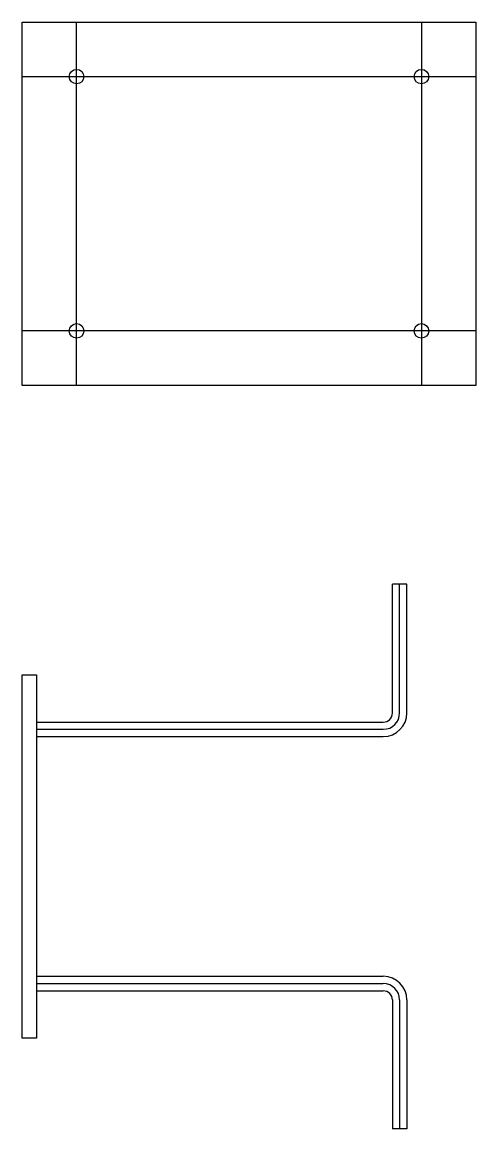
# Model space of a CAD drawing. Header units: metres. Extents: x -208167 to 103314, y -235023 to -104369.
# Drawn here: x 98604 to 98854, y -106691 to -106082 of the extents above; entities that cross this region are included whole.
import ezdxf

# ---------------------------------------------------------------- set-up
doc = ezdxf.new("R2010")
doc.units = ezdxf.units.M
doc.layers.add('8', color=8, linetype='Continuous')
doc.layers.add('钢管', color=6, linetype='Continuous')

msp = doc.modelspace()

# ---------------------------------------------------------------- linework, layer by layer
at = {"layer": '8'}
for p, q in [((98633.67, -106281.9), (98633.67, -106081.9)), ((98823.67, -106081.9), (98823.67, -106281.9)), ((98603.67, -106111.9), (98853.67, -106111.9)), ((98853.67, -106251.9), (98603.67, -106251.9)), ((98811.67, -106462.29), (98811.67, -106391.29)), ((98611.67, -106471.29), (98802.67, -106471.29)), ((98611.67, -106611.29), (98802.67, -106611.29)), ((98811.67, -106620.29), (98811.67, -106691.29))]:
    msp.add_line(p, q, dxfattribs=at)
for centre, start, end in [((98802.67, -106462.29), 270, 0), ((98802.67, -106620.29), 0, 90)]:
    msp.add_arc(centre, 9, start, end, dxfattribs=at)
at = {"layer": '钢管'}
for p, q in [((98807.67, -106462.29), (98807.67, -106391.29)), ((98815.67, -106391.29), (98807.67, -106391.29)), ((98815.67, -106462.29), (98815.67, -106391.29)), ((98611.67, -106467.29), (98802.67, -106467.29)), ((98611.67, -106475.29), (98802.67, -106475.29)), ((98611.67, -106607.29), (98802.67, -106607.29)), ((98611.67, -106615.29), (98802.67, -106615.29)), ((98807.67, -106620.29), (98807.67, -106691.29)), ((98815.67, -106620.29), (98815.67, -106691.29)), ((98815.67, -106691.29), (98807.67, -106691.29))]:
    msp.add_line(p, q, dxfattribs=at)
for points in [[(98603.67, -106081.9), (98853.67, -106081.9), (98853.67, -106281.9), (98603.67, -106281.9)], [(98603.67, -106441.29), (98611.67, -106441.29), (98611.67, -106641.29), (98603.67, -106641.29)]]:
    msp.add_lwpolyline(points, close=True, dxfattribs=at)
for centre in [(98633.67, -106111.9), (98823.67, -106111.9), (98633.67, -106251.9), (98823.67, -106251.9)]:
    msp.add_circle(centre, 4, dxfattribs=at)
for centre, radius, start, end in [((98802.67, -106462.29), 5, 270, 0), ((98802.67, -106462.29), 13, 270, 0), ((98802.67, -106620.29), 13, 0, 90), ((98802.67, -106620.29), 5, 0, 90)]:
    msp.add_arc(centre, radius, start, end, dxfattribs=at)

doc.saveas('drawing.dxf')
